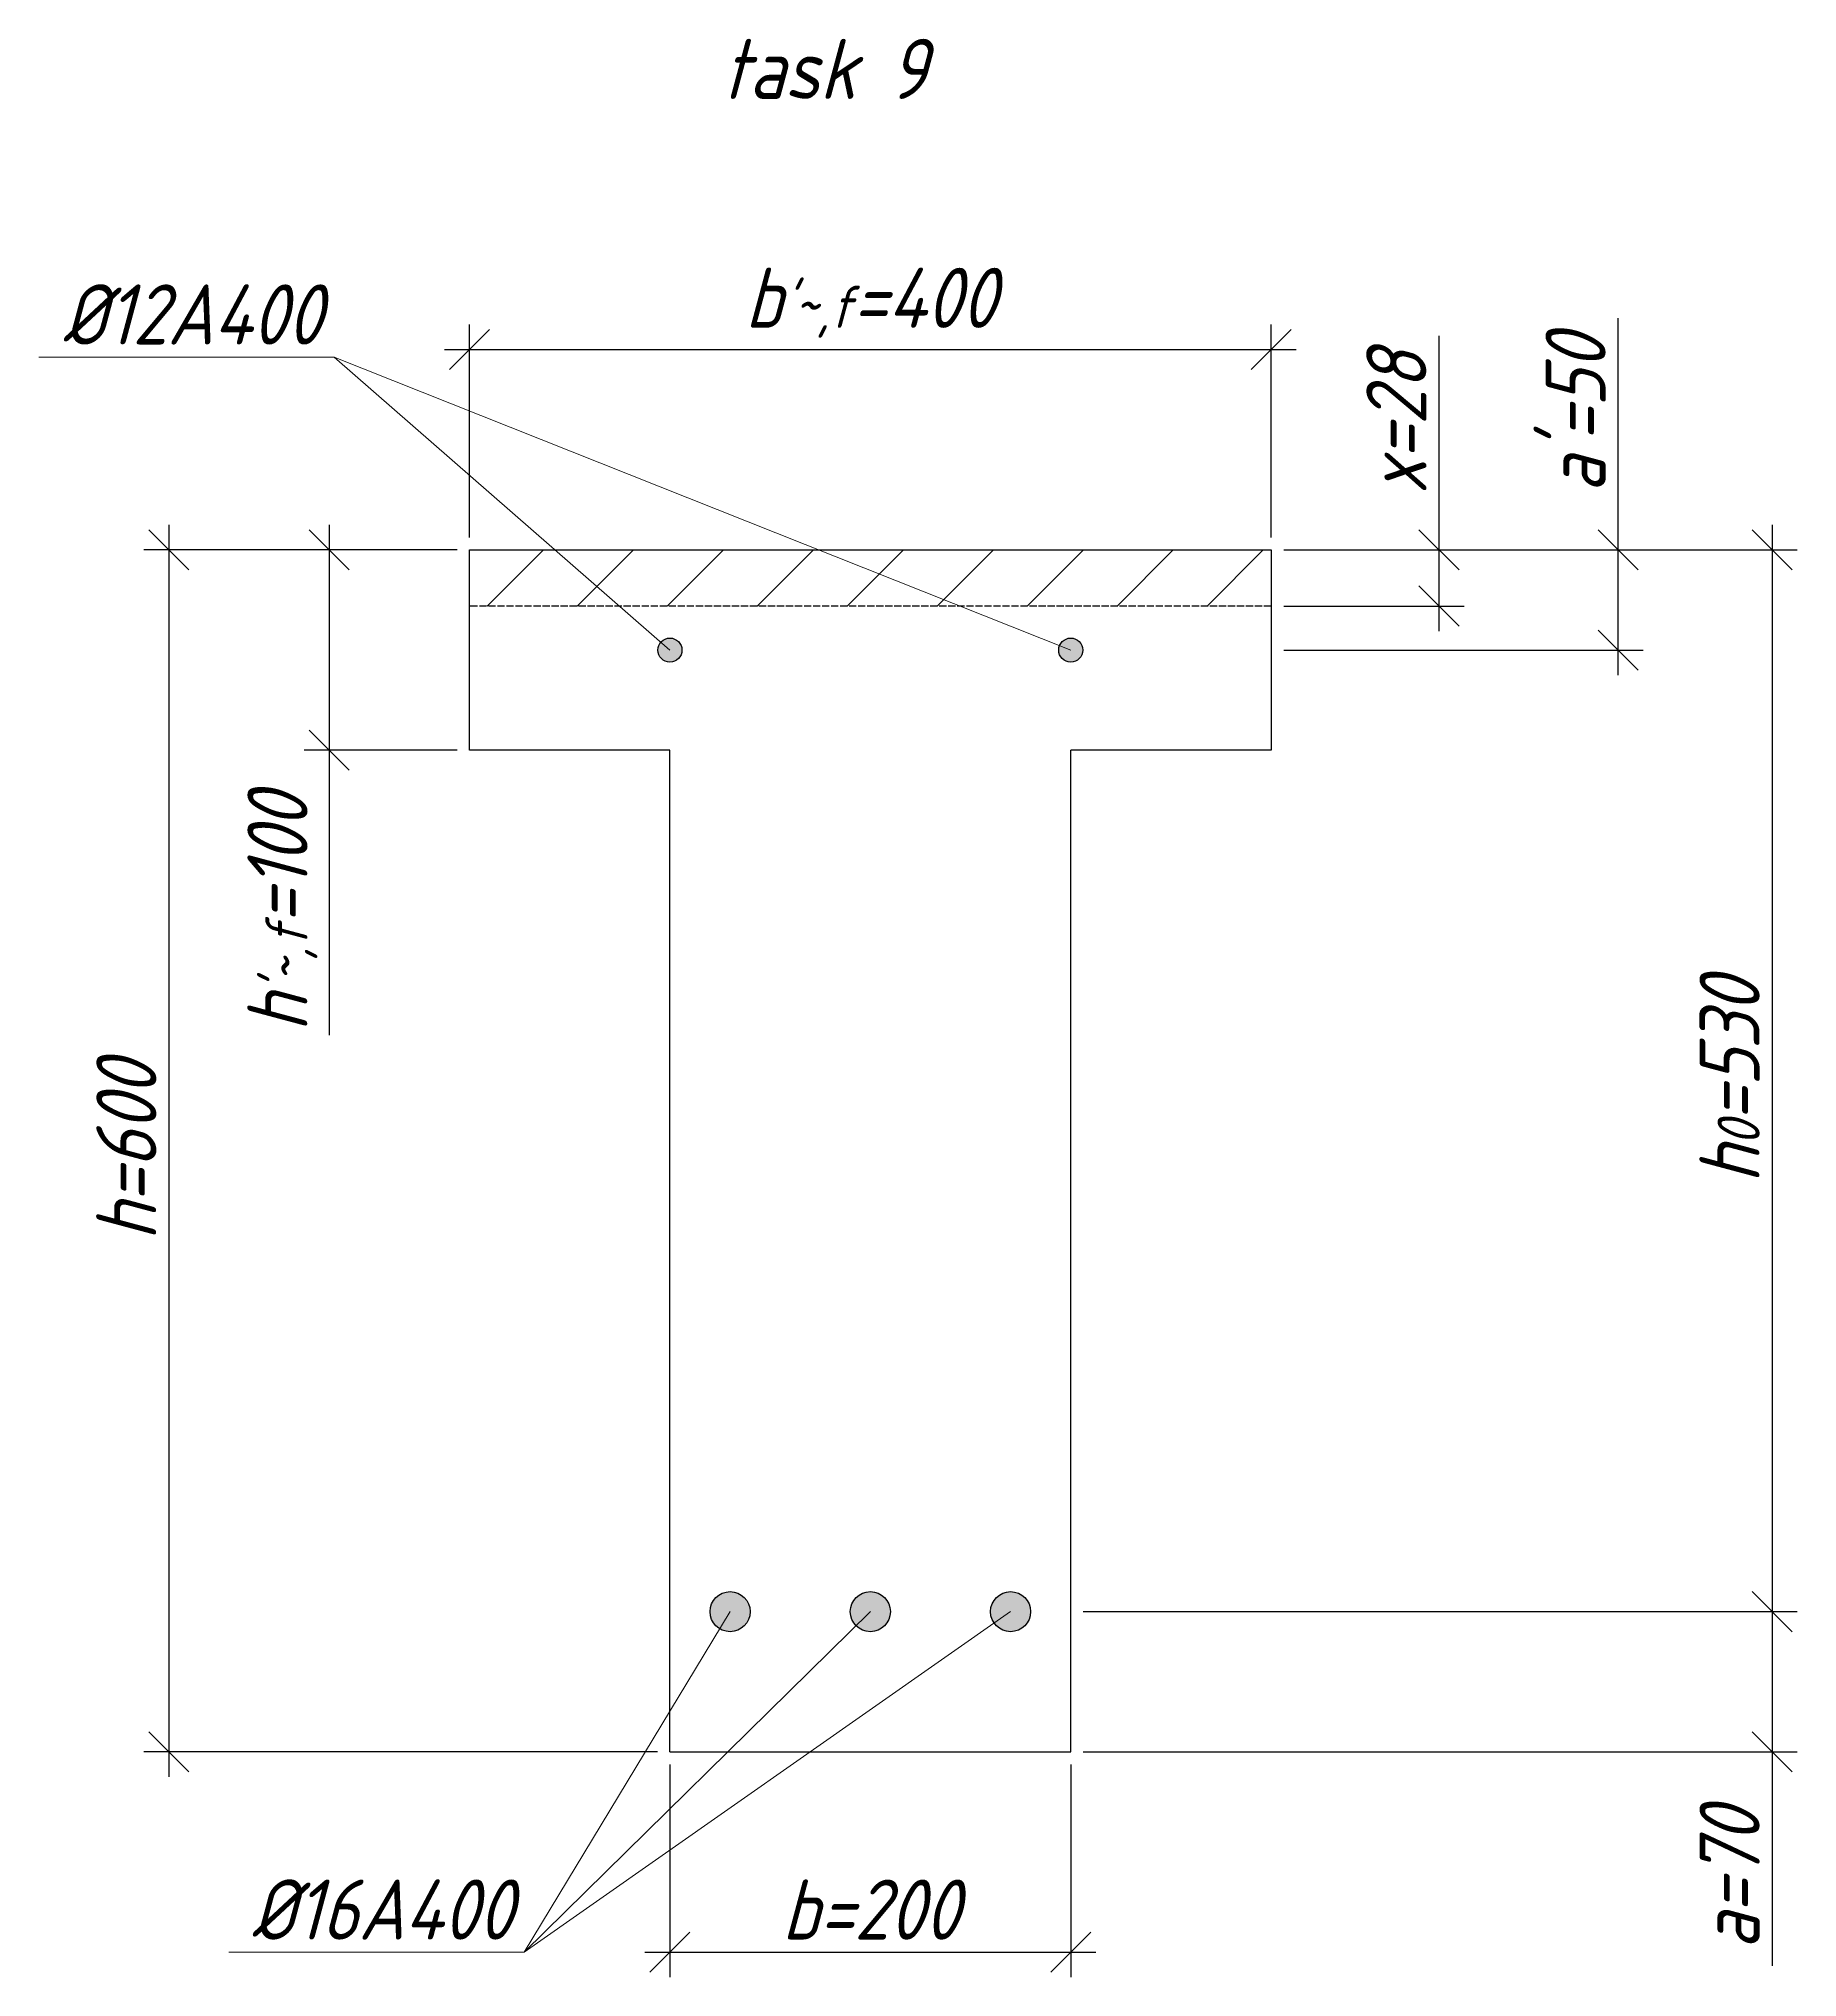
# Model space of a CAD drawing. Header units: millimetres. Extents: x -180 to 58926, y -10791 to 13515.
# Drawn here: x 7039 to 7917, y -5051 to -4083 of the extents above; entities that cross this region are included whole.
import ezdxf

# ---------------------------------------------------------------- set-up
doc = ezdxf.new("R2010")
doc.units = ezdxf.units.MM
doc.linetypes.add('ACAD_ISO02W100', pattern=[15, 12, -3])
for name, color, linetype, lineweight in [('basic', 95, 'Continuous', 30), ('hatch', 117, 'ACAD_ISO02W100', 25), ('hatching', 225, 'Continuous', 20), ('size', 45, 'Continuous', 20), ('text', 13, 'Continuous', 20), ('thin', 153, 'Continuous', 18)]:
    doc.layers.add(name, color=color, linetype=linetype, lineweight=lineweight)
doc.styles.add('Structures', font='isocpeur.ttf', dxfattribs={"width": 0.85, "oblique": 15})
doc.dimstyles.new('Structures', dxfattribs={"dimtxt": 3, "dimasz": 2, "dimexe": 1.25, "dimexo": 0.625, "dimtad": 1, "dimtxsty": 'Structures', "dimblk": 'OBLIQUE', "dimcen": 2.5, "dimdle": 1.25, "dimadec": 0, "dimazin": 0, "dimtfac": 1, "dimtmove": 0, "dimatfit": 3, "dimfxl": 1, "dimarcsym": 0})

msp = doc.modelspace()

# ---------------------------------------------------------------- texts
at = {"layer": 'text', "char_height": 30, "width": 137.52879, "attachment_point": 5, "style": 'Structures'}
for s, insert in [('task 9', (7431.307, -4098.208)), ('%%C12A400', (7115.775, -4220.836)), ('%%C16A400', (7210.566, -5017.086))]:
    msp.add_mtext(s, dxfattribs=dict(at, insert=insert))

# ---------------------------------------------------------------- blocks, each defined once
blk = doc.blocks.new('_Oblique')
at = {"color": 0, "linetype": 'ByBlock', "lineweight": -2}
blk.add_line((-0.5, -0.5), (0.5, 0.5), dxfattribs=at)
blk = doc.blocks.new('*D209')
at = {"layer": 'Defpoints', "color": 0, "transparency": 16777216}
for p in [(7654.21, -4238.35), (7254.21, -4338.35), (7654.21, -4338.35)]:
    blk.add_point(p, dxfattribs=at)
at = {"layer": 'size', "color": 0, "lineweight": -2, "transparency": 16777216}
for p, q in [((7254.21, -4332.1), (7254.21, -4225.85)), ((7654.21, -4332.1), (7654.21, -4225.85)), ((7241.71, -4238.35), (7666.71, -4238.35))]:
    blk.add_line(p, q, dxfattribs=at)
at = {"layer": 'size', "color": 0, "lineweight": -2, "transparency": 16777216, "xscale": 20, "yscale": 20, "zscale": 20, "rotation": 180}
blk.add_blockref('_Oblique', (7254.21, -4238.35), dxfattribs=at)
at = {"layer": 'size', "color": 0, "lineweight": -2, "transparency": 16777216, "xscale": 20, "yscale": 20, "zscale": 20}
blk.add_blockref('_Oblique', (7654.21, -4238.35), dxfattribs=at)
at = {"layer": 'size', "color": 0, "transparency": 16777216, "insert": (7454.21, -4214.95), "char_height": 30, "attachment_point": 5, "style": 'Structures'}
blk.add_mtext("b{\\H0.7x;\\S'~,f;}=400", dxfattribs=at)
blk = doc.blocks.new('*D210')
at = {"layer": 'Defpoints', "color": 0, "transparency": 16777216}
for p in [(7354.21, -4938.35), (7554.21, -4938.35), (7554.21, -5038.35)]:
    blk.add_point(p, dxfattribs=at)
at = {"layer": 'size', "color": 0, "lineweight": -2, "transparency": 16777216}
for p, q in [((7354.21, -4944.6), (7354.21, -5050.85)), ((7554.21, -4944.6), (7554.21, -5050.85)), ((7341.71, -5038.35), (7566.71, -5038.35))]:
    blk.add_line(p, q, dxfattribs=at)
at = {"layer": 'size', "color": 0, "lineweight": -2, "transparency": 16777216, "xscale": 20, "yscale": 20, "zscale": 20, "rotation": 180}
blk.add_blockref('_Oblique', (7354.21, -5038.35), dxfattribs=at)
at = {"layer": 'size', "color": 0, "lineweight": -2, "transparency": 16777216, "xscale": 20, "yscale": 20, "zscale": 20}
blk.add_blockref('_Oblique', (7554.21, -5038.35), dxfattribs=at)
at = {"layer": 'size', "color": 0, "transparency": 16777216, "insert": (7454.21, -5017.1), "char_height": 30, "attachment_point": 5, "style": 'Structures'}
blk.add_mtext('b=200', dxfattribs=at)
blk = doc.blocks.new('*D211')
at = {"layer": 'Defpoints', "color": 0, "transparency": 16777216}
for p in [(7254.21, -4338.35), (7184.21, -4438.35), (7254.21, -4438.35)]:
    blk.add_point(p, dxfattribs=at)
at = {"layer": 'size', "color": 0, "lineweight": -2, "transparency": 16777216}
for p, q in [((7184.21, -4325.85), (7184.21, -4438.35)), ((7247.96, -4338.35), (7171.71, -4338.35)), ((7247.96, -4438.35), (7171.71, -4438.35)), ((7184.21, -4438.35), (7184.21, -4580.53))]:
    blk.add_line(p, q, dxfattribs=at)
at = {"layer": 'size', "color": 0, "lineweight": -2, "transparency": 16777216, "xscale": 20, "yscale": 20, "zscale": 20}
for p, rotation in [((7184.21, -4338.35), 90), ((7184.21, -4438.35), 270)]:
    blk.add_blockref('_Oblique', p, dxfattribs=dict(at, rotation=rotation))
at = {"layer": 'size', "color": 0, "transparency": 16777216, "insert": (7160.81, -4519.44), "char_height": 30, "attachment_point": 5, "rotation": 90, "style": 'Structures'}
blk.add_mtext("h{\\H0.7x;\\S'~,f;}=100", dxfattribs=at)
blk = doc.blocks.new('*D212')
at = {"layer": 'Defpoints', "color": 0, "transparency": 16777216}
for p in [(7254.21, -4338.35), (7104.21, -4938.35), (7354.21, -4938.35)]:
    blk.add_point(p, dxfattribs=at)
at = {"layer": 'size', "color": 0, "lineweight": -2, "transparency": 16777216}
for p, q in [((7104.21, -4325.85), (7104.21, -4950.85)), ((7247.96, -4338.35), (7091.71, -4338.35)), ((7347.96, -4938.35), (7091.71, -4938.35))]:
    blk.add_line(p, q, dxfattribs=at)
at = {"layer": 'size', "color": 0, "lineweight": -2, "transparency": 16777216, "xscale": 20, "yscale": 20, "zscale": 20}
for p, rotation in [((7104.21, -4338.35), 90), ((7104.21, -4938.35), 270)]:
    blk.add_blockref('_Oblique', p, dxfattribs=dict(at, rotation=rotation))
at = {"layer": 'size', "color": 0, "transparency": 16777216, "insert": (7082.96, -4638.35), "char_height": 30, "attachment_point": 5, "rotation": 90, "style": 'Structures'}
blk.add_mtext('h=600', dxfattribs=at)
blk = doc.blocks.new('*D213')
at = {"layer": 'Defpoints', "color": 0, "transparency": 16777216}
for p in [(7654.21, -4338.35), (7827.36, -4338.35), (7654.21, -4388.35)]:
    blk.add_point(p, dxfattribs=at)
at = {"layer": 'size', "color": 0, "lineweight": -2, "transparency": 16777216}
for p, q in [((7827.36, -4338.35), (7827.36, -4222.59)), ((7660.46, -4338.35), (7839.86, -4338.35)), ((7827.36, -4400.85), (7827.36, -4338.35)), ((7660.46, -4388.35), (7839.86, -4388.35))]:
    blk.add_line(p, q, dxfattribs=at)
at = {"layer": 'size', "color": 0, "lineweight": -2, "transparency": 16777216, "xscale": 20, "yscale": 20, "zscale": 20}
for p, rotation in [((7827.36, -4338.35), 90), ((7827.36, -4388.35), 270)]:
    blk.add_blockref('_Oblique', p, dxfattribs=dict(at, rotation=rotation))
at = {"layer": 'size', "color": 0, "transparency": 16777216, "insert": (7806.11, -4270.47), "char_height": 30, "attachment_point": 5, "rotation": 90, "style": 'Structures'}
blk.add_mtext("a'=50", dxfattribs=at)
blk = doc.blocks.new('*D214')
at = {"layer": 'Defpoints', "color": 0, "transparency": 16777216}
for p in [(7654.21, -4338.35), (7554.21, -4868.35), (7904.21, -4868.35)]:
    blk.add_point(p, dxfattribs=at)
at = {"layer": 'size', "color": 0, "lineweight": -2, "transparency": 16777216}
for p, q in [((7904.21, -4325.85), (7904.21, -4880.85)), ((7660.46, -4338.35), (7916.71, -4338.35)), ((7560.46, -4868.35), (7916.71, -4868.35))]:
    blk.add_line(p, q, dxfattribs=at)
at = {"layer": 'size', "color": 0, "lineweight": -2, "transparency": 16777216, "xscale": 20, "yscale": 20, "zscale": 20}
for p, rotation in [((7904.21, -4338.35), 90), ((7904.21, -4868.35), 270)]:
    blk.add_blockref('_Oblique', p, dxfattribs=dict(at, rotation=rotation))
at = {"layer": 'size', "color": 0, "transparency": 16777216, "insert": (7882.96, -4603.35), "char_height": 30, "attachment_point": 5, "rotation": 90, "style": 'Structures'}
blk.add_mtext('h{\\H0.7x;\\S^ 0;}=530', dxfattribs=at)
blk = doc.blocks.new('*D215')
at = {"layer": 'Defpoints', "color": 0, "transparency": 16777216}
for p in [(7554.21, -4868.35), (7554.21, -4938.35), (7904.21, -4938.35)]:
    blk.add_point(p, dxfattribs=at)
at = {"layer": 'size', "color": 0, "lineweight": -2, "transparency": 16777216}
for p, q in [((7904.21, -4855.85), (7904.21, -4938.35)), ((7560.46, -4868.35), (7916.71, -4868.35)), ((7560.46, -4938.35), (7916.71, -4938.35)), ((7904.21, -4938.35), (7904.21, -5045.19))]:
    blk.add_line(p, q, dxfattribs=at)
at = {"layer": 'size', "color": 0, "lineweight": -2, "transparency": 16777216, "xscale": 20, "yscale": 20, "zscale": 20}
for p, rotation in [((7904.21, -4868.35), 90), ((7904.21, -4938.35), 270)]:
    blk.add_blockref('_Oblique', p, dxfattribs=dict(at, rotation=rotation))
at = {"layer": 'size', "color": 0, "transparency": 16777216, "insert": (7882.96, -5001.77), "char_height": 30, "attachment_point": 5, "rotation": 90, "style": 'Structures'}
blk.add_mtext('a=70', dxfattribs=at)
blk = doc.blocks.new('*D216')
at = {"layer": 'Defpoints', "color": 0, "transparency": 16777216}
for p in [(7654.21, -4338.35), (7737.97, -4338.35), (7654.21, -4366.35)]:
    blk.add_point(p, dxfattribs=at)
at = {"layer": 'size', "color": 0, "lineweight": -2, "transparency": 16777216}
for p, q in [((7737.97, -4338.35), (7737.97, -4231.51)), ((7660.46, -4338.35), (7750.47, -4338.35)), ((7737.97, -4378.85), (7737.97, -4338.35)), ((7660.46, -4366.35), (7750.47, -4366.35))]:
    blk.add_line(p, q, dxfattribs=at)
at = {"layer": 'size', "color": 0, "lineweight": -2, "transparency": 16777216, "xscale": 20, "yscale": 20, "zscale": 20}
for p, rotation in [((7737.97, -4338.35), 90), ((7737.97, -4366.35), 270)]:
    blk.add_blockref('_Oblique', p, dxfattribs=dict(at, rotation=rotation))
at = {"layer": 'size', "color": 0, "transparency": 16777216, "insert": (7716.72, -4274.93), "char_height": 30, "attachment_point": 5, "rotation": 90, "style": 'Structures'}
blk.add_mtext('x=28', dxfattribs=at)

# ---------------------------------------------------------------- dimensions: what is measured, and where the dimension line sits
at = {"layer": 'size'}
for base, p1, p2, text, picture, middle in [((7654.207, -4238.349), (7254.207, -4338.349), (7654.207, -4338.349), "b{\\H0.7x;\\S'~,f;}=<>", '*D209', (7454.207, -4214.949)), ((7554.207, -5038.349), (7354.207, -4938.349), (7554.207, -4938.349), 'b=<>', '*D210', (7454.207, -5017.099))]:
    dim = msp.add_linear_dim(base=base, p1=p1, p2=p2, text=text, dimstyle='Structures', dxfattribs=at)
    dim.commit()
    dim.dimension.update_dxf_attribs({"geometry": picture, "text_midpoint": middle})
for base, p1, p2, text, picture, middle in [((7827.364, -4338.349), (7654.207, -4388.349), (7654.207, -4338.349), "a'=<>", '*D213', (7806.114, -4270.467)), ((7737.968, -4338.349), (7654.207, -4366.349), (7654.207, -4338.349), 'x=<>', '*D216', (7716.718, -4274.929)), ((7104.207, -4938.349), (7254.207, -4338.349), (7354.207, -4938.349), 'h=<>', '*D212', (7082.957, -4638.349)), ((7184.207, -4438.349), (7254.207, -4338.349), (7254.207, -4438.349), "h{\\H0.7x;\\S'~,f;}=<>", '*D211', (7160.807, -4519.438)), ((7904.207, -4868.349), (7654.207, -4338.349), (7554.207, -4868.349), 'h{\\H0.7x;\\S^ 0;}=<>', '*D214', (7882.957, -4603.349)), ((7904.207, -4938.349), (7554.207, -4868.349), (7554.207, -4938.349), 'a=<>', '*D215', (7882.957, -5001.768))]:
    dim = msp.add_linear_dim(base=base, p1=p1, p2=p2, angle=90, text=text, dimstyle='Structures', dxfattribs=at)
    dim.commit()
    dim.dimension.update_dxf_attribs({"geometry": picture, "text_midpoint": middle})

# ---------------------------------------------------------------- hatches: boundary and pattern name
at = {"layer": 'basic'}
h = msp.add_hatch(color=256, dxfattribs=at)
h.dxf.hatch_style = 1
h.paths.add_polyline_path([(7360.207, -4388.349, 1), (7348.207, -4388.349, 1)])
h.paths.add_polyline_path([(7560.207, -4388.349, 1), (7548.207, -4388.349, 1)])
h = msp.add_hatch(color=256, dxfattribs=at)
h.dxf.hatch_style = 1
h.paths.add_polyline_path([(7374.207, -4868.349, 1), (7394.207, -4868.349, 1)])
h.paths.add_polyline_path([(7514.207, -4868.349, 1), (7534.207, -4868.349, 1)])
h = msp.add_hatch(color=256, dxfattribs=at)
h.dxf.hatch_style = 1
h.paths.add_polyline_path([(7464.207, -4868.349, 1), (7444.207, -4868.349, 1)])
at = {"layer": 'hatching'}
h = msp.add_hatch(dxfattribs=at)
h.set_pattern_fill('ANSI31', color=256, scale=10)
h.paths.add_polyline_path([(7428.566, -4338.349), (7296.942, -4338.349), (7329.01, -4366.349), (7498.925, -4366.349)])
h.paths.add_polyline_path([(7296.942, -4338.349), (7254.207, -4338.349), (7254.207, -4366.349), (7329.01, -4366.349)])
h.paths.add_polyline_path([(7654.207, -4338.349), (7428.566, -4338.349), (7498.925, -4366.349), (7654.207, -4366.349)])

# ---------------------------------------------------------------- linework, layer by layer
at = {"layer": 'basic'}
for p, q in [((7254.207, -4338.349), (7654.207, -4338.349)), ((7254.207, -4438.349), (7254.207, -4338.349)), ((7654.207, -4338.349), (7654.207, -4438.349)), ((7354.207, -4438.349), (7254.207, -4438.349)), ((7354.207, -4938.349), (7354.207, -4438.349)), ((7654.207, -4438.349), (7554.207, -4438.349)), ((7554.207, -4938.349), (7554.207, -4438.349)), ((7354.207, -4938.349), (7554.207, -4938.349))]:
    msp.add_line(p, q, dxfattribs=at)
for centre, radius in [((7354.207, -4388.349), 6), ((7554.207, -4388.349), 6), ((7384.207, -4868.349), 10), ((7454.207, -4868.349), 10), ((7524.207, -4868.349), 10)]:
    msp.add_circle(centre, radius, dxfattribs=at)
at = {"layer": 'hatch', "ltscale": 0.3}
msp.add_line((7654.207, -4366.349), (7254.207, -4366.349), dxfattribs=at)
at = {"layer": 'thin'}
for p, q in [((7186.706, -4242.099), (7039.271, -4242.099)), ((7354.207, -4388.349), (7186.706, -4242.099)), ((7186.706, -4242.099), (7554.207, -4388.349)), ((7281.498, -5038.349), (7384.207, -4868.349)), ((7281.498, -5038.349), (7524.207, -4868.349)), ((7281.498, -5038.349), (7454.207, -4868.349)), ((7281.498, -5038.349), (7134.063, -5038.349))]:
    msp.add_line(p, q, dxfattribs=at)

msp.set_redraw_order([(e.dxf.handle, doc.entitydb.next_handle()) for e in msp.query("TEXT MTEXT ATTDEF DIMENSION ARC_DIMENSION")])  # texts and dimensions are drawn at this point

doc.saveas('drawing.dxf')
